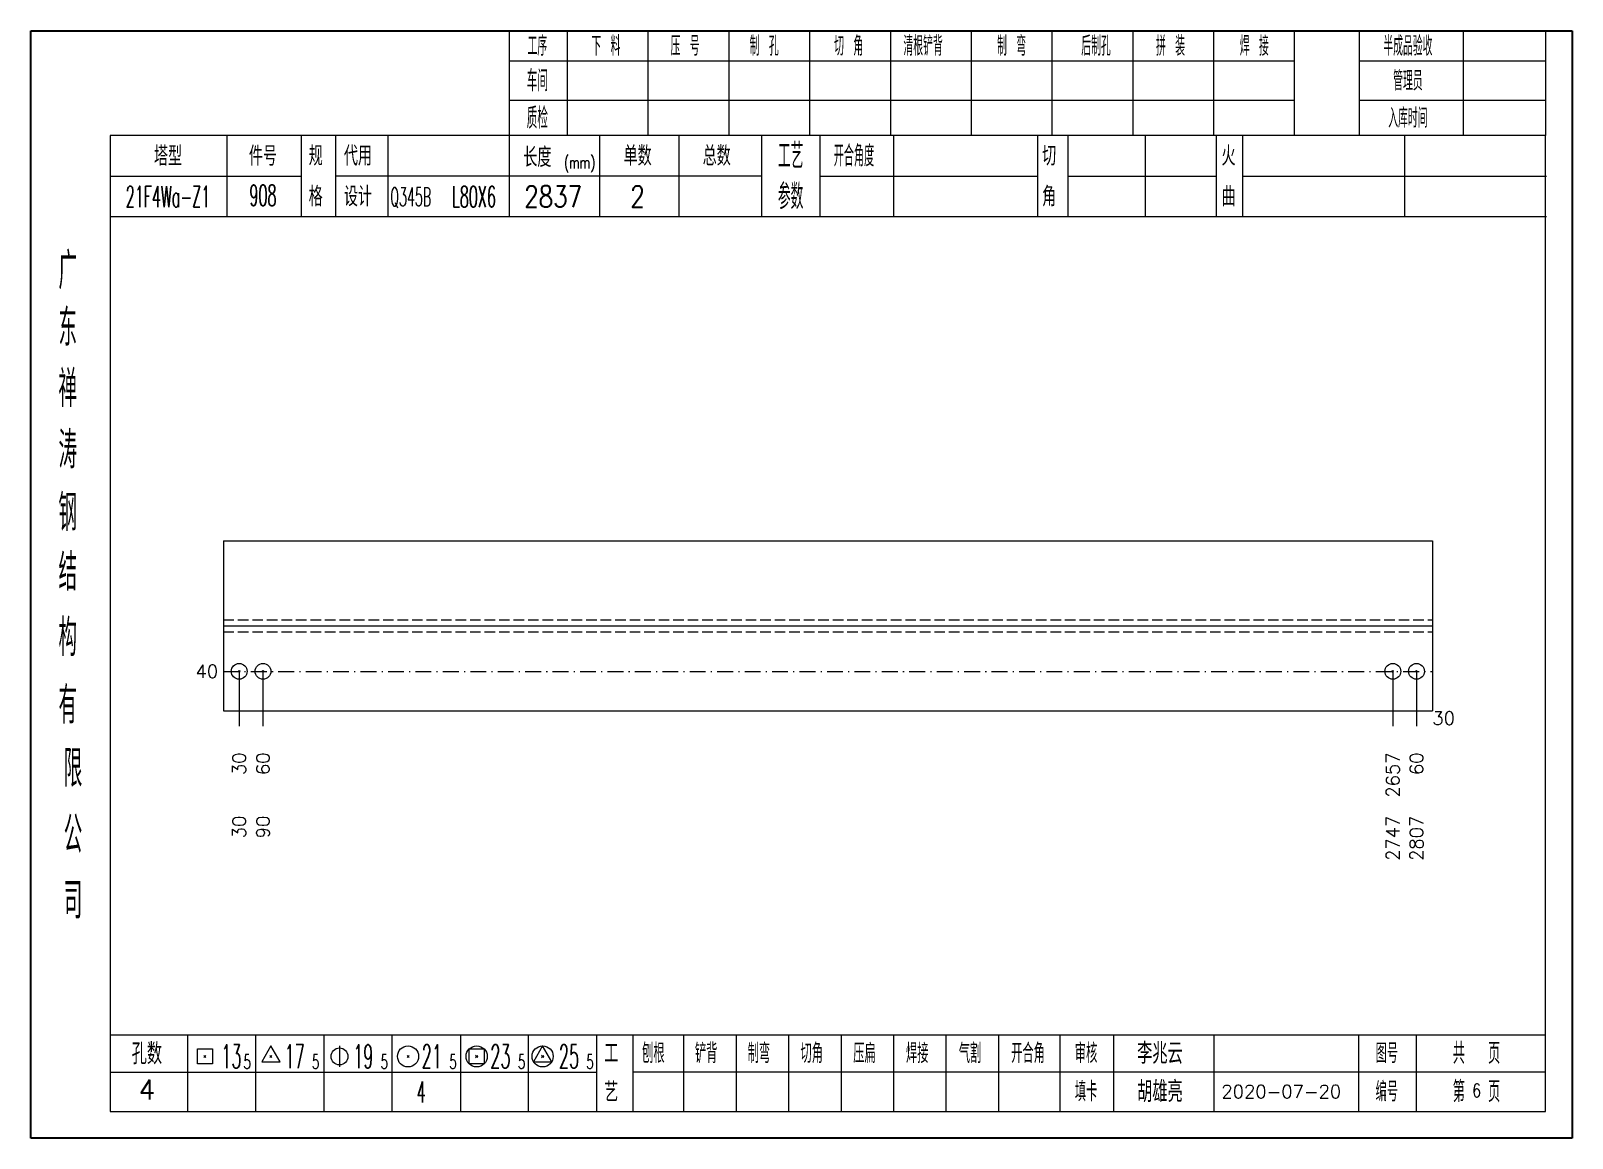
# Model space of a CAD drawing. Extents: x 1310 to 15542, y -76 to 8381.
# Drawn here: x 3077.1 to 3369.2, y -76.1 to 133.9 of the extents above; entities that cross this region are included whole.
import ezdxf
from ezdxf.enums import TextEntityAlignment as Align

# ---------------------------------------------------------------- set-up
doc = ezdxf.new("R2010")
doc.units = 0
doc.header["$MEASUREMENT"] = 0
doc.linetypes.add('一点画线', pattern=[5.2, 3, -1, 0.2, -1])
doc.linetypes.add('虚线', pattern=[2.75, 2, -0.75])
doc.layers.get('0').update_dxf_attribs({"linetype": 'CONTINUOUS', "lineweight": 25})
for name, color, linetype, lineweight in [('1', 7, 'CONTINUOUS', 25), ('4', 7, 'CONTINUOUS', 25), ('5', 7, 'CONTINUOUS', 25)]:
    doc.layers.add(name, color=color, linetype=linetype, lineweight=lineweight)
doc.styles.get("Standard").update_dxf_attribs({"font": 'simplex.shx', "width": 0.7, "height": 3, "bigfont": 'gbhzfs.shx'})

msp = doc.modelspace()

# ---------------------------------------------------------------- texts
at = {"color": 7, "linetype": 'Continuous', "lineweight": 13}
msp.add_text('40', height=2.5, dxfattribs=at).set_placement((3112.572, 12.409), align=Align.MIDDLE_RIGHT)
at = {"layer": '1', "color": 7, "linetype": 'Continuous', "lineweight": 13}
msp.add_text('30', height=2.5, dxfattribs=at).set_placement((3342.702, 3.534), align=Align.MIDDLE_LEFT)
at = {"layer": '1', "color": 8, "linetype": 'Continuous', "lineweight": 9}
for s, p in [('30', (3116.572, -2.966)), ('60', (3121.072, -2.966)), ('2657', (3335.202, -2.966)), ('60', (3339.702, -2.966))]:
    msp.add_text(s, height=2.5, rotation=90, dxfattribs=at).set_placement(p, align=Align.MIDDLE_RIGHT)
at = {"layer": '1', "color": 7, "linetype": 'Continuous', "lineweight": 13}
for s, p in [('30', (3116.572, -14.966)), ('90', (3121.072, -14.966)), ('2747', (3335.202, -14.966)), ('2807', (3339.702, -14.966))]:
    msp.add_text(s, height=2.5, rotation=90, dxfattribs=at).set_placement(p, align=Align.MIDDLE_RIGHT)
at = {"layer": '4', "color": 1, "linetype": 'Continuous', "lineweight": 25}
for s, height, width, p in [('工序', 3.7, 0.7, (3173.072, 130.991)), ('下 料', 3.7, 0.7, (3186.072, 130.991)), ('压 号', 3.7, 0.7, (3201.072, 130.991)), ('制 孔', 3.7, 0.7, (3216.072, 130.991)), ('切 角', 3.7, 0.7, (3232.072, 130.991)), ('清根铲背 ', 3.7, 0.7, (3247.072, 130.991)), (' 制 弯', 3.7, 0.7, (3262.072, 130.991)), (' 后制孔', 3.7, 0.7, (3278.072, 130.991)), ('拼 装', 3.7, 0.7, (3293.072, 130.991)), (' 焊 接', 3.7, 0.7, (3308.072, 130.991)), ('半成品验收', 3.7, 0.7, (3338.072, 130.991)), ('车间', 4, 0.7, (3173.072, 124.391)), ('管理员', 3.7, 0.7, (3338.072, 124.391)), ('质检', 4, 0.7, (3173.072, 117.331)), ('入库时间', 3.7, 0.7, (3338.072, 117.331)), ('工艺', 4.8, 0.7, (3221.072, 110.151)), ('开合角度', 4, 0.6, (3233.072, 110.151)), ('(mm)', 2.24, 0.7, (3181.072, 108.891)), ('参数', 4.8, 0.7, (3221.072, 102.441)), ('21F4Wa-Z1', 4, 0.5, (3103.072, 102.411)), ('908', 4, 0.5, (3121.072, 102.661)), ('Q345B', 3.5, 0.5, (3149.072, 102.391)), ('L80X6', 4, 0.5, (3161.072, 102.391)), ('2837', 4, 0.8, (3176.072, 102.441)), ('2', 4, 0.8, (3192.072, 102.441)), ('广', 6.96, 0.7, (3084.072, 88.361)), ('东', 6.96, 0.7, (3084.072, 77.571)), ('禅', 6.96, 0.7, (3084.072, 65.981)), ('涛', 6.96, 0.7, (3084.072, 54.381)), ('钢', 6.96, 0.7, (3084.072, 42.491)), ('结', 6.96, 0.7, (3084.072, 31.181)), ('构', 6.96, 0.7, (3084.072, 18.801)), ('有', 6.96, 0.7, (3084.072, 5.991)), ('限', 6.96, 0.7, (3085.072, -6.009)), ('公', 6.96, 0.7, (3085.072, -18.549)), ('司', 6.96, 0.7, (3085.072, -31.029)), ('13', 4.47, 0.5, (3115.072, -60.609)), ('17', 4.47, 0.5, (3127.072, -60.609)), ('19', 4.47, 0.5, (3140.072, -60.609)), ('21', 4.47, 0.5, (3153.072, -60.609)), ('23', 4.47, 0.5, (3166.072, -60.609)), ('25', 4.47, 0.5, (3179.072, -60.609)), ('刨根', 3.7, 0.8, (3195.072, -60.009)), ('铲背', 3.7, 0.8, (3205.072, -60.009)), ('制弯', 3.7, 0.8, (3215.072, -60.009)), ('切角', 3.7, 0.8, (3225.072, -60.009)), ('压扁', 3.7, 0.8, (3235.072, -60.009)), ('焊接', 3.7, 0.8, (3245.072, -60.009)), ('气割', 3.7, 0.8, (3255.072, -60.009)), ('开合角', 3.7, 0.8, (3266.072, -60.009)), ('审核', 3.7, 0.8, (3277.072, -60.009)), ('图号', 3.7, 0.8, (3334.072, -60.009)), ('共  页', 4, 0.8, (3351.072, -60.009)), ('5', 2.68, 0.6, (3118.072, -61.609)), ('5', 2.68, 0.6, (3131.072, -61.609)), ('5', 2.68, 0.6, (3144.072, -61.609)), ('5', 2.68, 0.6, (3157.072, -61.609)), ('5', 2.68, 0.6, (3170.072, -61.609)), ('5', 2.68, 0.6, (3183.072, -61.609)), ('4', 4, 0.5, (3151.072, -67.359)), ('填卡', 3.7, 0.8, (3277.072, -67.279)), ('编号', 3.7, 0.8, (3334.072, -67.279)), ('第  页', 4, 0.8, (3351.072, -67.279))]:
    msp.add_text(s, height=height, dxfattribs=dict(at, width=width)).set_placement(p, align=Align.MIDDLE_CENTER)
for s, height, p in [('塔型', 3.7, (3103.072, 110.121)), ('件号', 3.7, (3121.072, 110.121)), ('规', 3.7, (3131.072, 110.151)), ('代用', 3.7, (3139.072, 110.151)), ('长度', 3.7, (3173.072, 109.891)), ('单数', 3.7, (3192.072, 110.151)), ('总数', 3.7, (3207.072, 110.151)), ('切', 3.7, (3270.072, 110.151)), ('火', 3.7, (3304.072, 110.151)), ('格', 3.7, (3131.072, 102.441)), ('设计', 3.7, (3139.072, 102.441)), ('角', 3.7, (3270.072, 102.441)), ('曲', 3.7, (3304.072, 102.441)), ('孔数', 4, (3099.072, -60.089)), ('工', 3.7, (3187.072, -60.009)), ('李兆云', 4, (3291.072, -60.009)), ('4', 3.7, (3099.072, -66.919)), ('艺', 3.7, (3187.072, -67.359)), ('胡雄亮', 4, (3291.072, -67.279)), ('2020-07-20', 2.5, (3314.072, -67.279))]:
    msp.add_text(s, height=height, dxfattribs=at).set_placement(p, align=Align.MIDDLE_CENTER)
at = {"layer": '4', "color": 6, "linetype": 'Continuous', "lineweight": 25, "width": 0.8}
msp.add_text('6', height=2.5, dxfattribs=at).set_placement((3351.097, -67.051), align=Align.MIDDLE_CENTER)

# ---------------------------------------------------------------- blocks, each defined once
blk = doc.blocks.new('孔21.5')
at = {"layer": '5', "color": 7, "linetype": 'Continuous', "lineweight": 13}
for p, q in [((-0.1, -0.1), (0.1, 0.1)), ((0.1, -0.1), (-0.1, 0.1))]:
    blk.add_line(p, q, dxfattribs=at)
blk.add_circle((0, 0), 1, dxfattribs=at)
blk = doc.blocks.new('CTJGK')
at = {"color": 6, "linetype": 'Continuous'}
for p, q in [((0, 209.97), (292.13, 209.97)), ((0, 0), (0, 209.97)), ((292.13, 209.97), (292.13, 0)), ((292.13, 0), (0, 0))]:
    blk.add_line(p, q, dxfattribs=at)

# ---------------------------------------------------------------- linework, layer by layer
at = {"color": 7, "linetype": 'Continuous', "lineweight": 18}
for p, q in [((3113.572, 37.159), (3113.572, 4.909)), ((3113.572, 37.159), (3342.702, 37.159)), ((3342.702, 37.159), (3342.702, 4.909)), ((3113.572, 21.034), (3342.702, 21.034))]:
    msp.add_line(p, q, dxfattribs=at)
at = {"color": 1, "linetype": '虚线', "lineweight": 18}
for p, q in [((3113.572, 22.159), (3342.702, 22.159)), ((3113.572, 19.909), (3342.702, 19.909))]:
    msp.add_line(p, q, dxfattribs=at)
at = {"color": 3, "linetype": '一点画线', "lineweight": 13}
msp.add_line((3113.572, 12.409), (3342.702, 12.409), dxfattribs=at)
at = {"color": 7, "linetype": 'Continuous', "lineweight": 13}
for p, q in [((3116.572, 12.409), (3116.572, 2.034)), ((3121.072, 12.409), (3121.072, 2.034)), ((3335.202, 12.409), (3335.202, 2.034)), ((3339.702, 12.409), (3339.702, 2.034))]:
    msp.add_line(p, q, dxfattribs=at)
at = {"layer": '1', "color": 7, "linetype": 'Continuous', "lineweight": 18}
msp.add_line((3113.572, 4.909), (3342.702, 4.909), dxfattribs=at)
at = {"layer": '4', "color": 1, "linetype": 'Continuous', "lineweight": 18}
for p, q in [((3077.072, 133.861), (3077.072, -76.109)), ((3369.202, 133.861), (3077.072, 133.861)), ((3167.702, 133.861), (3167.702, 114.021)), ((3178.732, 133.861), (3178.732, 114.001)), ((3194.042, 133.861), (3194.042, 114.001)), ((3209.362, 133.861), (3209.362, 114.001)), ((3224.672, 133.861), (3224.672, 114.001)), ((3239.982, 133.861), (3239.982, 114.001)), ((3255.292, 133.861), (3255.292, 114.001)), ((3270.612, 133.861), (3270.612, 114.001)), ((3285.922, 133.861), (3285.922, 114.001)), ((3301.232, 133.861), (3301.232, 114.001)), ((3316.542, 133.861), (3316.542, 114.021)), ((3316.542, 133.861), (3316.542, 114.001)), ((3328.822, 133.861), (3328.822, 114.001)), ((3348.572, 133.861), (3348.572, 114.001)), ((3364.152, 133.861), (3364.152, 114.001)), ((3369.202, 104.061), (3369.202, 133.861)), ((3316.542, 128.131), (3167.702, 128.131)), ((3364.152, 128.131), (3328.822, 128.131)), ((3316.542, 120.651), (3167.702, 120.651)), ((3364.152, 120.651), (3328.822, 120.651)), ((3092.082, 114.001), (3092.082, -71.059)), ((3364.152, 114.001), (3092.082, 114.001)), ((3114.202, 114.011), (3114.202, 98.591)), ((3128.352, 98.591), (3128.352, 114.001)), ((3134.852, 98.591), (3134.852, 114.001)), ((3144.722, 114.001), (3144.722, 98.591)), ((3167.702, 114.021), (3167.702, 98.591)), ((3184.822, 114.001), (3184.822, 98.591)), ((3199.872, 114.001), (3199.872, 98.591)), ((3215.572, 114.001), (3215.572, 98.591)), ((3226.632, 114.001), (3226.632, 98.591)), ((3240.582, 114.001), (3240.582, 98.591)), ((3267.882, 114.001), (3267.882, 98.591)), ((3273.642, 114.001), (3273.642, 98.591)), ((3288.262, 114.001), (3288.262, 98.591)), ((3301.722, 114.001), (3301.722, 98.591)), ((3306.712, 114.001), (3306.712, 98.591)), ((3337.452, 114.001), (3337.452, 98.591)), ((3364.152, -71.059), (3364.152, 114.001)), ((3128.352, 106.241), (3092.082, 106.241)), ((3215.572, 106.291), (3134.852, 106.291)), ((3226.632, 106.291), (3267.882, 106.291)), ((3273.642, 106.291), (3301.722, 106.291)), ((3306.712, 106.291), (3364.332, 106.291)), ((3369.202, -76.109), (3369.202, 104.061)), ((3364.332, 98.591), (3092.082, 98.591)), ((3092.082, -56.529), (3364.152, -56.529)), ((3106.772, -56.529), (3106.772, -71.059)), ((3119.702, -71.059), (3119.702, -56.529)), ((3132.632, -56.529), (3132.632, -71.059)), ((3145.552, -71.059), (3145.552, -56.529)), ((3158.482, -56.529), (3158.482, -71.059)), ((3171.412, -71.059), (3171.412, -56.529)), ((3184.332, -71.059), (3184.332, -56.529)), ((3191.202, -71.059), (3191.202, -56.529)), ((3200.862, -71.059), (3200.862, -56.529)), ((3210.802, -71.059), (3210.802, -56.529)), ((3220.742, -71.059), (3220.742, -56.529)), ((3230.692, -71.059), (3230.692, -56.529)), ((3240.632, -71.059), (3240.632, -56.529)), ((3250.572, -71.059), (3250.572, -56.529)), ((3260.522, -71.059), (3260.522, -56.529)), ((3272.162, -71.059), (3272.162, -56.529)), ((3282.312, -71.059), (3282.312, -56.529)), ((3301.372, -71.059), (3301.372, -56.529)), ((3328.752, -71.059), (3328.752, -56.529)), ((3339.712, -71.059), (3339.712, -56.529)), ((3184.332, -63.659), (3092.082, -63.659)), ((3191.162, -63.499), (3364.152, -63.499)), ((3092.082, -71.059), (3364.152, -71.059)), ((3077.072, -76.109), (3369.202, -76.109))]:
    msp.add_line(p, q, dxfattribs=at)
at = {"layer": '4', "color": 7, "linetype": 'Continuous', "lineweight": 13}
for p, q in [((3108.658, -62.023), (3108.658, -59.195)), ((3108.658, -59.195), (3111.486, -59.195)), ((3109.872, -60.809), (3110.272, -60.409)), ((3110.272, -60.809), (3109.872, -60.409)), ((3111.486, -59.195), (3111.486, -62.023)), ((3122.572, -58.609), (3120.84, -61.609)), ((3122.372, -60.809), (3122.772, -60.409)), ((3122.772, -60.809), (3122.372, -60.409)), ((3124.304, -61.609), (3122.572, -58.609)), ((3135.572, -58.609), (3135.572, -62.609)), ((3148.372, -60.809), (3148.772, -60.409)), ((3148.772, -60.809), (3148.372, -60.409)), ((3160.158, -62.023), (3160.158, -59.195)), ((3160.158, -59.195), (3162.986, -59.195)), ((3161.372, -60.809), (3161.772, -60.409)), ((3161.772, -60.809), (3161.372, -60.409)), ((3162.986, -59.195), (3162.986, -62.023)), ((3174.072, -58.609), (3172.34, -61.609)), ((3173.872, -60.809), (3174.272, -60.409)), ((3174.272, -60.809), (3173.872, -60.409)), ((3175.804, -61.609), (3174.072, -58.609)), ((3111.486, -62.023), (3108.658, -62.023)), ((3120.84, -61.609), (3124.304, -61.609)), ((3162.986, -62.023), (3160.158, -62.023)), ((3172.34, -61.609), (3175.804, -61.609))]:
    msp.add_line(p, q, dxfattribs=at)
for centre, radius in [((3135.572, -60.609), 1.6), ((3148.572, -60.609), 2), ((3161.572, -60.609), 2), ((3174.072, -60.609), 2)]:
    msp.add_circle(centre, radius, dxfattribs=at)

# ---------------------------------------------------------------- block references
at = {"color": 0, "linetype": 'Continuous'}
msp.add_blockref('CTJGK', (3077.072, -76.109), dxfattribs=at)
at = {"layer": '1', "color": 8, "linetype": 'Continuous', "lineweight": 9, "xscale": 1.5, "yscale": 1.5, "zscale": 1.5}
for p in [(3116.572, 12.409), (3121.072, 12.409), (3335.202, 12.409), (3339.702, 12.409)]:
    msp.add_blockref('孔21.5', p, dxfattribs=at)

msp.set_redraw_order([(e.dxf.handle, doc.entitydb.next_handle()) for e in msp.query("TEXT MTEXT ATTDEF DIMENSION ARC_DIMENSION")])  # texts and dimensions are drawn at this point

doc.saveas('drawing.dxf')
